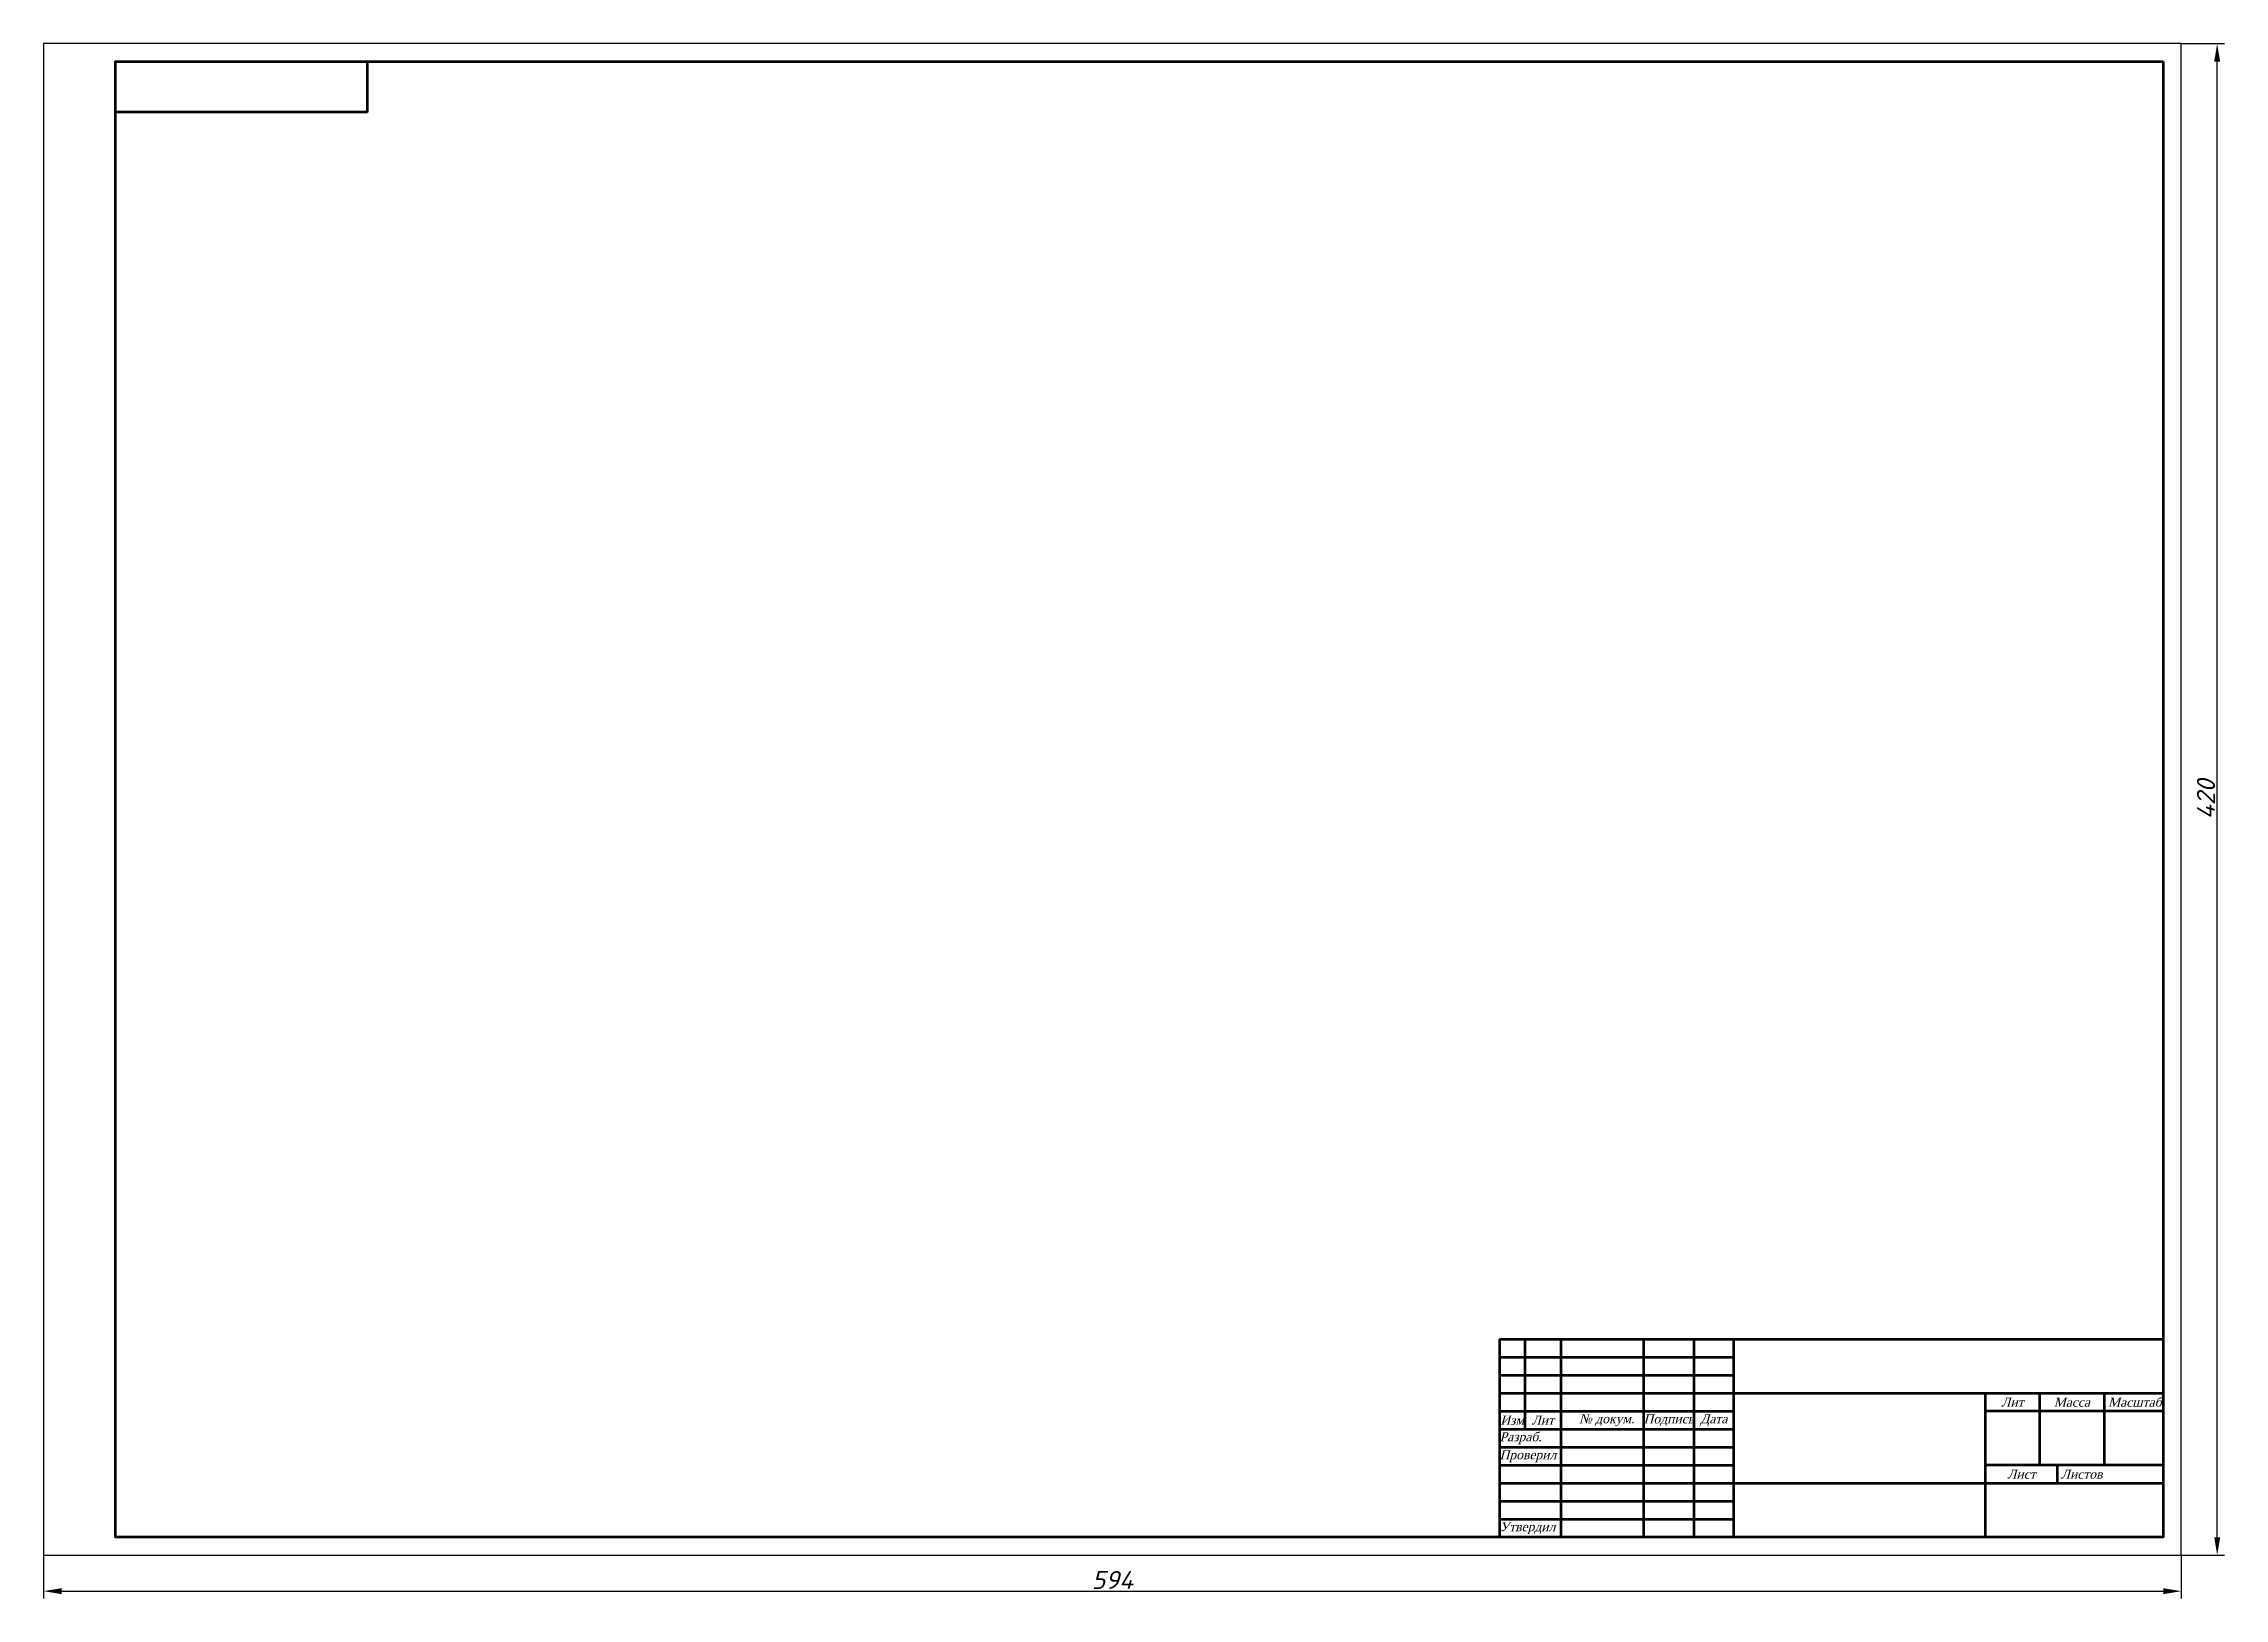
# Model space of a CAD drawing. Header units: millimetres. Extents: x -470 to 906, y -12 to 420.
# Drawn here: x 300 to 906, y -12 to 420 of the extents above; entities that cross this region are included whole.
import ezdxf

# ---------------------------------------------------------------- set-up
doc = ezdxf.new("R2010")
doc.units = ezdxf.units.MM
doc.layers.add('Основная сплошная', color=170, linetype='Continuous', lineweight=60)
doc.layers.add('Размеры', color=12, linetype='Continuous', lineweight=25)
doc.styles.add('Надписи', font='times.ttf', dxfattribs={"oblique": 15})
doc.styles.add('Размеры', font='romans.shx', dxfattribs={"oblique": 15, "height": 5})
doc.dimstyles.new('ISO-25', dxfattribs={"dimtxt": 5, "dimasz": 5, "dimexe": 2, "dimexo": 0, "dimtad": 1, "dimtoh": 1, "dimdec": 0, "dimdsep": 46, "dimtxsty": 'Размеры', "dimcen": 2.5, "dimadec": 0, "dimazin": 0, "dimtfac": 1, "dimtdec": 0, "dimtmove": 0, "dimatfit": 0, "dimfxl": 1, "dimarcsym": 0})

msp = doc.modelspace()

# ---------------------------------------------------------------- texts
at = {"char_height": 2.5, "style": 'Надписи'}
for s, width, insert, attachment_point in [('Лит', 15, (847.11, 42.5), 5), ('Масса', 18, (863.61, 42.5), 5), ('Масштаб', 17, (881.11, 42.5), 5), ('Изм', 7, (708.11, 37.5), 5), ('Лит', 10, (716.61, 37.5), 5), ('\\pi-7.5,l10,t10;№ докум.', 23, (733.11, 37.5), 5), ('Подпись', 14, (751.61, 37.5), 5), ('Дата', 11, (764.11, 37.5), 5), ('Разраб.', 17, (704.61, 32.5), 4), ('Проверил', 17, (704.61, 27.5), 4), ('Лист', 20, (849.61, 22.5), 5), (' Листов', 30, (859.61, 22.5), 4), ('Утвердил', 17, (704.61, 7.5), 4)]:
    msp.add_mtext_dynamic_manual_height_columns(s, width=width, gutter_width=12.5, heights=[0], dxfattribs=dict(at, insert=insert, attachment_point=attachment_point))

# ---------------------------------------------------------------- blocks, each defined once
blk = doc.blocks.new('*D10')
at = {"layer": 'Defpoints', "color": 0, "transparency": 16777216}
for p in [(300, 0), (894, 0), (894, -10)]:
    blk.add_point(p, dxfattribs=at)
at = {"layer": 'Размеры', "color": 0, "lineweight": -2, "transparency": 16777216}
for p, q in [((300, 0), (300, -12)), ((894, 0), (894, -12)), ((305, -10), (889, -10))]:
    blk.add_line(p, q, dxfattribs=at)
at = {"layer": 'Размеры', "color": 0, "transparency": 16777216}
for points in [[(305, -9.17), (305, -10.83), (300, -10)], [(889, -9.17), (889, -10.83), (894, -10)]]:
    blk.add_solid(points, dxfattribs=at)
at = {"layer": 'Размеры', "color": 0, "transparency": 16777216, "insert": (597, -6.88), "char_height": 5, "attachment_point": 5, "style": 'Размеры'}
blk.add_mtext('594', dxfattribs=at)
blk = doc.blocks.new('*D11')
at = {"layer": 'Defpoints', "color": 0, "transparency": 16777216}
for p in [(894, 420), (904, 420), (894, 0)]:
    blk.add_point(p, dxfattribs=at)
at = {"layer": 'Размеры', "color": 0, "lineweight": -2, "transparency": 16777216}
for p, q in [((894, 420), (906, 420)), ((904, 5), (904, 415)), ((894, 0), (906, 0))]:
    blk.add_line(p, q, dxfattribs=at)
at = {"layer": 'Размеры', "color": 0, "transparency": 16777216}
for points in [[(903.17, 415), (904.83, 415), (904, 420)], [(903.17, 5), (904.83, 5), (904, 0)]]:
    blk.add_solid(points, dxfattribs=at)
at = {"layer": 'Размеры', "color": 0, "transparency": 16777216, "insert": (900.88, 210), "char_height": 5, "attachment_point": 5, "rotation": 90, "style": 'Размеры'}
blk.add_mtext('420', dxfattribs=at)

# ---------------------------------------------------------------- dimensions: what is measured, and where the dimension line sits
at = {"layer": 'Размеры'}
dim = msp.add_linear_dim(base=(904, 420), p1=(894, 0), p2=(894, 420), angle=90, dimstyle='ISO-25', dxfattribs=at)
dim.commit()
dim.dimension.update_dxf_attribs({"geometry": '*D11', "text_midpoint": (900.88, 210)})
dim = msp.add_linear_dim(base=(894, -10), p1=(300, 0), p2=(894, 0), dimstyle='ISO-25', dxfattribs=at)
dim.commit()
dim.dimension.update_dxf_attribs({"geometry": '*D10', "text_midpoint": (597, -6.88)})

# ---------------------------------------------------------------- linework, layer by layer
for p, q in [((894, 420), (300, 420)), ((300, 420), (300, 0)), ((894, 0), (894, 420)), ((300, 0), (894, 0))]:
    msp.add_line(p, q)
at = {"layer": 'Основная сплошная'}
for p, q in [((390, 401), (390, 415)), ((390, 401), (320, 401)), ((704.61, 60), (704.61, 5)), ((704.61, 60), (889, 60)), ((704.61, 55), (769.61, 55)), ((711.61, 60), (711.61, 35)), ((721.61, 60), (721.61, 5)), ((744.61, 60), (744.61, 5)), ((758.61, 60), (758.61, 5)), ((769.61, 60), (769.61, 5)), ((704.61, 50), (769.61, 50)), ((704.61, 45), (769.61, 45)), ((769.61, 45), (889, 45)), ((839.61, 5), (839.61, 45)), ((854.61, 45), (854.61, 25.08)), ((872.61, 45), (872.61, 25)), ((704.61, 40), (769.61, 40)), ((889, 40), (839.61, 40)), ((704.61, 35), (769.61, 35)), ((704.61, 30), (769.61, 30)), ((704.61, 25), (769.61, 25)), ((889, 25), (839.61, 25)), ((859.61, 20), (859.61, 25)), ((704.61, 20), (769.61, 20)), ((769.61, 20), (889, 20)), ((704.61, 15), (769.61, 15)), ((704.61, 10), (769.61, 10))]:
    msp.add_line(p, q, dxfattribs=at)
msp.add_lwpolyline([(889, 415), (889, 5), (320, 5), (320, 415), (889, 415)], dxfattribs=at)

msp.set_redraw_order([(e.dxf.handle, doc.entitydb.next_handle()) for e in msp.query("TEXT MTEXT ATTDEF DIMENSION ARC_DIMENSION")])  # texts and dimensions are drawn at this point

doc.saveas('drawing.dxf')
